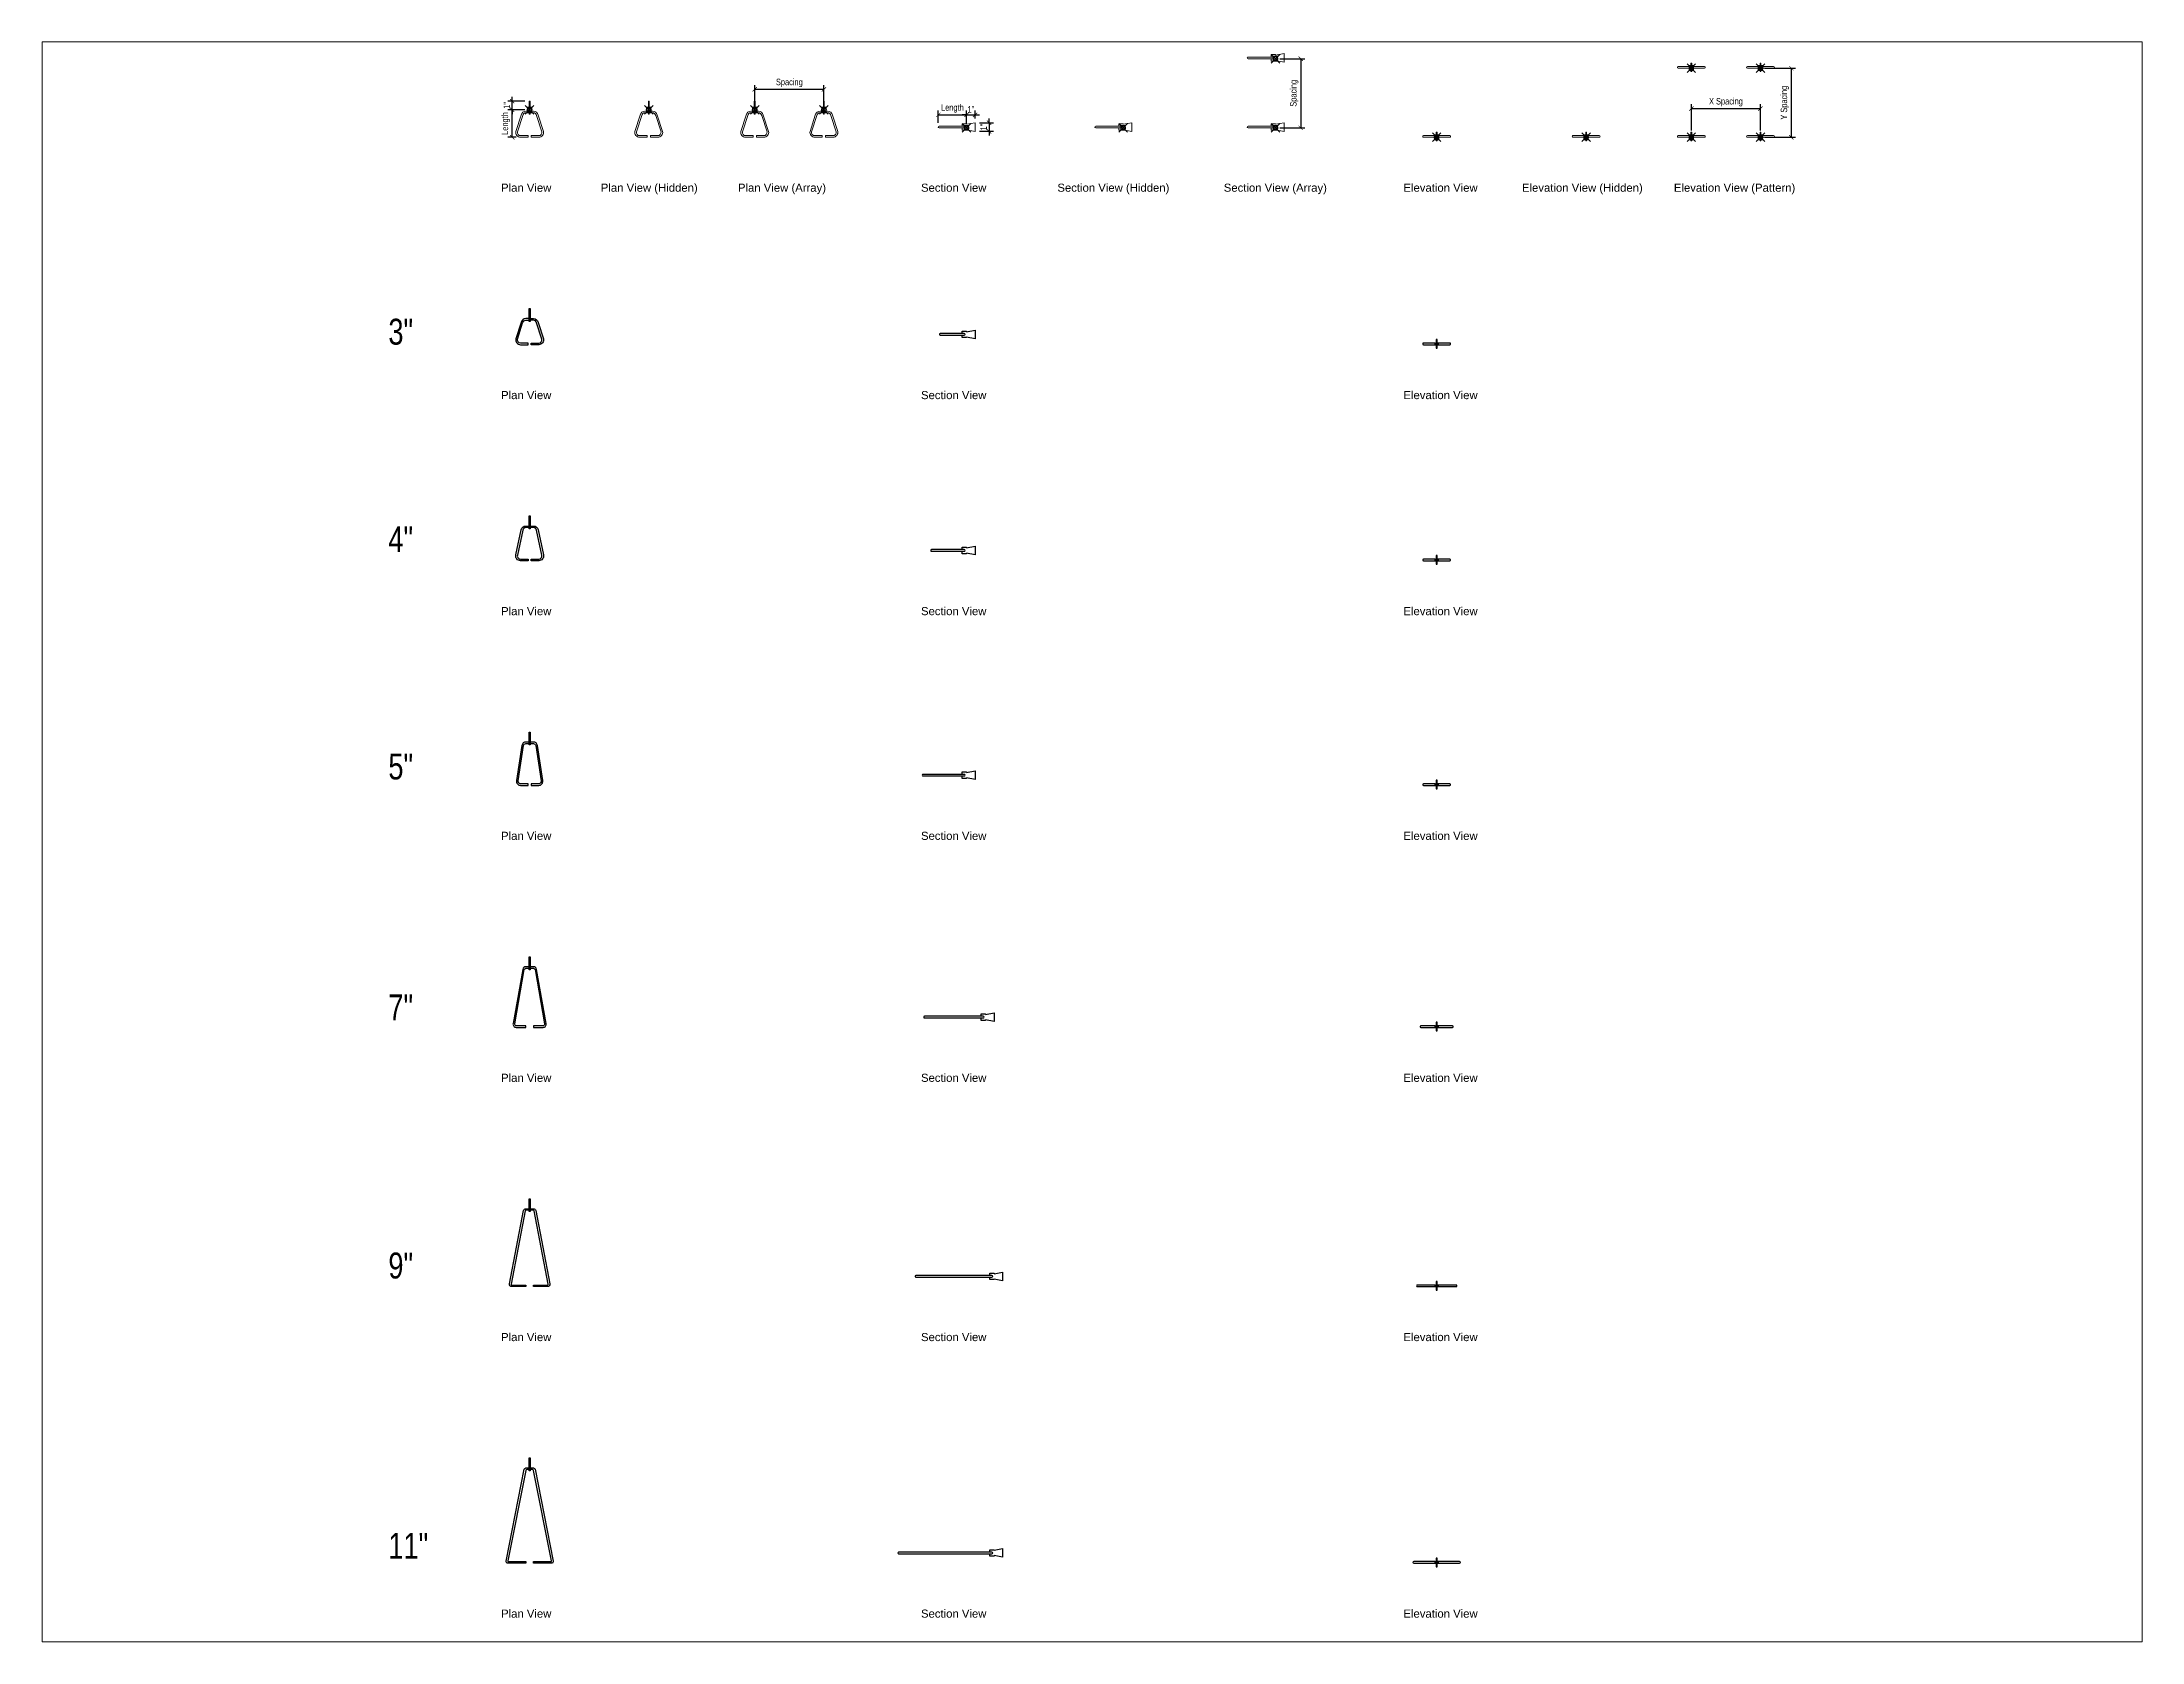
# Paper-space layout 'Layout1' of a CAD drawing. Header units: inches. Extents: x 1.05 to 9.45, y 0.8 to 7.2.
# The model-space entities are those that its viewports show. They can reach past a viewport. Long polylines and large blocks are cut down to what shows.
import ezdxf
from ezdxf.enums import TextEntityAlignment as Align

# ---------------------------------------------------------------- set-up
doc = ezdxf.new("R2010")
doc.units = ezdxf.units.IN
doc.header["$LTSCALE"] = 48
doc.header["$MEASUREMENT"] = 0
doc.header["$PDMODE"] = 99
doc.header["$PDSIZE"] = 0.5
doc.layers.add('DIMLINE', color=211, linetype='Continuous')
doc.layers.add('FINE', color=90, linetype='Continuous', lineweight=18)
doc.layers.add('TITTXT', color=213, linetype='Continuous', lineweight=50)
doc.styles.add('Arch-Dim', font='ARIAL.TTF', dxfattribs={"width": 0.75})
doc.styles.add('RomanS', font='romans.shx')
doc.dimstyles.new('Aec-Arch-I-96', dxfattribs={"dimscale": 96, "dimtxt": 0.09375, "dimasz": 0.0625, "dimexe": 0.0625, "dimexo": 0.0625, "dimgap": 0.03125, "dimtad": 1, "dimdec": 4, "dimzin": 3, "dimdsep": 46, "dimlunit": 4, "dimtxsty": 'Arch-Dim', "dimblk": 'ARCHTICK', "dimcen": 0.09375, "dimazin": 2, "dimtfac": 0.75, "dimtdec": 4, "dimtix": 1, "dimtmove": 2, "dimatfit": 2, "dimfxl": 1, "dimtolj": 1, "dimtzin": 0, "dimarcsym": 0})

psp = doc.layouts.get("Layout1")

msp = doc.modelspace()

# ---------------------------------------------------------------- texts
at = {"layer": 'DIMLINE', "style": 'Arch-Dim', "width": 0.75}
for s, p in [('3"', (-8.66536, -24)), ('4"', (-8.66536, -48)), ('5"', (-8.66536, -74.31001)), ('7"', (-8.66536, -102.18146)), ('9"', (-8.66536, -132.05291)), ('11"', (-8.66536, -164.48579))]:
    msp.add_text(s, height=3, dxfattribs=at).set_placement(p)

# ---------------------------------------------------------------- blocks, each defined once
blk = doc.blocks.new('Anno_Title_T2')
at = {"color": 0, "linetype": 'ByBlock', "lineweight": -2, "style": 'RomanS'}
blk.add_attdef('TITLE', (0, 0.5), '', height=1.25, dxfattribs=at)
blk.add_attdef('SCALE', text='', height=0.75, dxfattribs=at).set_placement((0, -0.5), align=Align.TOP_LEFT)
blk = doc.blocks.new('_ArchTick')
at = {"color": 0, "linetype": 'ByBlock', "const_width": 0.15}
blk.add_lwpolyline([(-0.5, -0.5), (0.5, 0.5)], dxfattribs=at)
blk = doc.blocks.new('*D21')
at = {"layer": 'DEFPOINTS', "color": 0}
for p in [(5.66, 3.18), (7.63, 3.18), (6.63, 0)]:
    blk.add_point(p, dxfattribs=at)
at = {"layer": 'DIMLINE', "color": 8, "lineweight": -2}
for p, q in [((7.13, 3.18), (5.16, 3.18)), ((5.66, 0), (5.66, 3.18)), ((6.13, 0), (5.16, 0))]:
    blk.add_line(p, q, dxfattribs=at)
at = {"layer": 'DIMLINE', "color": 8, "lineweight": -2, "xscale": 0.5, "yscale": 0.5, "zscale": 0.5}
for p, rotation in [((5.66, 3.18), 90), ((5.66, 0), 270)]:
    blk.add_blockref('_ArchTick', p, dxfattribs=dict(at, rotation=rotation))
at = {"layer": 'DIMLINE', "color": 0, "insert": (4.93, 1.59), "char_height": 0.75, "attachment_point": 5, "rotation": 90, "style": 'Arch-Dim'}
blk.add_mtext('\\A1;Length', dxfattribs=at)
blk = doc.blocks.new('_Open90')
at = {"color": 0, "linetype": 'ByBlock', "lineweight": -2}
for p, q in [((0, 0), (-1, 0)), ((-0.5, 0.5), (0, 0)), ((0, 0), (-0.5, -0.5))]:
    blk.add_line(p, q, dxfattribs=at)
blk = doc.blocks.new('*D22')
at = {"layer": 'DEFPOINTS', "color": 0}
for p in [(41.73, 5.55), (33.73, 3.18), (41.73, 3.18)]:
    blk.add_point(p, dxfattribs=at)
at = {"layer": 'DIMLINE', "color": 8, "lineweight": -2}
for p, q in [((33.73, 3.68), (33.73, 6.05)), ((33.73, 5.55), (41.73, 5.55)), ((41.73, 3.68), (41.73, 6.05))]:
    blk.add_line(p, q, dxfattribs=at)
at = {"layer": 'DIMLINE', "color": 8, "lineweight": -2, "xscale": 0.5, "yscale": 0.5, "zscale": 0.5, "rotation": 180}
blk.add_blockref('_ArchTick', (33.73, 5.55), dxfattribs=at)
at = {"layer": 'DIMLINE', "color": 8, "lineweight": -2, "xscale": 0.5, "yscale": 0.5, "zscale": 0.5}
blk.add_blockref('_ArchTick', (41.73, 5.55), dxfattribs=at)
at = {"layer": 'DIMLINE', "color": 0, "insert": (37.73, 6.29), "char_height": 0.75, "attachment_point": 5, "style": 'Arch-Dim'}
blk.add_mtext('\\A1;Spacing', dxfattribs=at)
blk = doc.blocks.new('*D23')
at = {"layer": 'DEFPOINTS', "color": 0}
for p in [(93.98, 9.09), (93.98, 1.09), (96.9, 1.09)]:
    blk.add_point(p, dxfattribs=at)
at = {"layer": 'DIMLINE', "color": 8, "lineweight": -2}
for p, q in [((94.48, 9.09), (97.4, 9.09)), ((96.9, 9.09), (96.9, 1.09)), ((94.48, 1.09), (97.4, 1.09))]:
    blk.add_line(p, q, dxfattribs=at)
at = {"layer": 'DIMLINE', "color": 8, "lineweight": -2, "xscale": 0.5, "yscale": 0.5, "zscale": 0.5}
for p, rotation in [((96.9, 9.09), 90), ((96.9, 1.09), 270)]:
    blk.add_blockref('_ArchTick', p, dxfattribs=dict(at, rotation=rotation))
at = {"layer": 'DIMLINE', "color": 0, "insert": (96.16, 5.09), "char_height": 0.75, "attachment_point": 5, "rotation": 90, "style": 'Arch-Dim'}
blk.add_mtext('\\A1;Spacing', dxfattribs=at)
blk = doc.blocks.new('*D24')
at = {"layer": 'DEFPOINTS', "color": 0}
for p in [(150.11, 3.32), (142.11, 0.28), (150.11, 0.28)]:
    blk.add_point(p, dxfattribs=at)
at = {"layer": 'DIMLINE', "color": 8, "lineweight": -2}
for p, q in [((142.11, 0.78), (142.11, 3.82)), ((142.11, 3.32), (150.11, 3.32)), ((150.11, 0.78), (150.11, 3.82))]:
    blk.add_line(p, q, dxfattribs=at)
at = {"layer": 'DIMLINE', "color": 8, "lineweight": -2, "xscale": 0.5, "yscale": 0.5, "zscale": 0.5, "rotation": 180}
blk.add_blockref('_ArchTick', (142.11, 3.32), dxfattribs=at)
at = {"layer": 'DIMLINE', "color": 8, "lineweight": -2, "xscale": 0.5, "yscale": 0.5, "zscale": 0.5}
blk.add_blockref('_ArchTick', (150.11, 3.32), dxfattribs=at)
at = {"layer": 'DIMLINE', "color": 0, "insert": (146.11, 4.06), "char_height": 0.75, "attachment_point": 5, "style": 'Arch-Dim'}
blk.add_mtext('\\A1;X Spacing', dxfattribs=at)
blk = doc.blocks.new('*D25')
at = {"layer": 'DEFPOINTS', "color": 0}
for p in [(150.11, 8), (150.11, 0), (153.67, 0)]:
    blk.add_point(p, dxfattribs=at)
at = {"layer": 'DIMLINE', "color": 8, "lineweight": -2}
for p, q in [((150.61, 8), (154.17, 8)), ((153.67, 8), (153.67, 0)), ((150.61, 0), (154.17, 0))]:
    blk.add_line(p, q, dxfattribs=at)
at = {"layer": 'DIMLINE', "color": 8, "lineweight": -2, "xscale": 0.5, "yscale": 0.5, "zscale": 0.5}
for p, rotation in [((153.67, 8), 90), ((153.67, 0), 270)]:
    blk.add_blockref('_ArchTick', p, dxfattribs=dict(at, rotation=rotation))
at = {"layer": 'DIMLINE', "color": 0, "insert": (152.93, 4), "char_height": 0.75, "attachment_point": 5, "rotation": 90, "style": 'Arch-Dim'}
blk.add_mtext('\\A1;Y Spacing', dxfattribs=at)
blk = doc.blocks.new('*D26')
at = {"layer": 'DEFPOINTS', "color": 0}
for p in [(5.66, 4.18), (7.63, 4.18), (7.63, 3.18)]:
    blk.add_point(p, dxfattribs=at)
at = {"layer": 'DIMLINE', "color": 8, "lineweight": -2}
for p, q in [((7.13, 4.18), (5.16, 4.18)), ((7.13, 3.18), (5.16, 3.18)), ((5.66, 4.18), (5.66, 4.68)), ((5.66, 3.18), (5.66, 4.18)), ((5.66, 3.18), (5.66, 2.68))]:
    blk.add_line(p, q, dxfattribs=at)
at = {"layer": 'DIMLINE', "color": 8, "lineweight": -2, "xscale": 0.5, "yscale": 0.5, "zscale": 0.5}
for p, rotation in [((5.66, 4.18), 270), ((5.66, 3.18), 90)]:
    blk.add_blockref('_ArchTick', p, dxfattribs=dict(at, rotation=rotation))
at = {"layer": 'DIMLINE', "color": 0, "insert": (5.04, 3.68), "char_height": 0.75, "attachment_point": 5, "rotation": 90, "style": 'Arch-Dim'}
blk.add_mtext('\\A1;1"', dxfattribs=at)
blk = doc.blocks.new('*D27')
at = {"layer": 'DEFPOINTS', "color": 0}
for p in [(58.23, 2.6), (54.97, 1.19), (58.23, 1.09)]:
    blk.add_point(p, dxfattribs=at)
at = {"layer": 'DIMLINE', "color": 8, "lineweight": -2}
for p, q in [((54.97, 1.69), (54.97, 3.1)), ((54.97, 2.6), (58.23, 2.6)), ((58.23, 1.59), (58.23, 3.1))]:
    blk.add_line(p, q, dxfattribs=at)
at = {"layer": 'DIMLINE', "color": 8, "lineweight": -2, "xscale": 0.5, "yscale": 0.5, "zscale": 0.5, "rotation": 180}
blk.add_blockref('_ArchTick', (54.97, 2.6), dxfattribs=at)
at = {"layer": 'DIMLINE', "color": 8, "lineweight": -2, "xscale": 0.5, "yscale": 0.5, "zscale": 0.5}
blk.add_blockref('_ArchTick', (58.23, 2.6), dxfattribs=at)
at = {"layer": 'DIMLINE', "color": 0, "insert": (56.6, 3.34), "char_height": 0.75, "attachment_point": 5, "style": 'Arch-Dim'}
blk.add_mtext('\\A1;Length', dxfattribs=at)
blk = doc.blocks.new('*D28')
at = {"layer": 'DEFPOINTS', "color": 0}
for p in [(59.23, 2.6), (58.23, 1.09), (59.23, 1.69)]:
    blk.add_point(p, dxfattribs=at)
at = {"layer": 'DIMLINE', "color": 8, "lineweight": -2}
for p, q in [((58.23, 2.6), (57.73, 2.6)), ((58.23, 1.59), (58.23, 3.1)), ((58.23, 2.6), (59.23, 2.6)), ((59.23, 2.19), (59.23, 3.1)), ((59.23, 2.6), (59.73, 2.6))]:
    blk.add_line(p, q, dxfattribs=at)
at = {"layer": 'DIMLINE', "color": 8, "lineweight": -2, "xscale": 0.5, "yscale": 0.5, "zscale": 0.5}
blk.add_blockref('_ArchTick', (58.23, 2.6), dxfattribs=at)
at = {"layer": 'DIMLINE', "color": 8, "lineweight": -2, "xscale": 0.5, "yscale": 0.5, "zscale": 0.5, "rotation": 180}
blk.add_blockref('_ArchTick', (59.23, 2.6), dxfattribs=at)
at = {"layer": 'DIMLINE', "color": 0, "insert": (58.73, 3.23), "char_height": 0.75, "attachment_point": 5, "style": 'Arch-Dim'}
blk.add_mtext('\\A1;1"', dxfattribs=at)
blk = doc.blocks.new('*D29')
at = {"layer": 'DEFPOINTS', "color": 0}
for p in [(59.23, 1.69), (59.23, 0.69), (60.84, 0.69)]:
    blk.add_point(p, dxfattribs=at)
at = {"layer": 'DIMLINE', "color": 8, "lineweight": -2}
for p, q in [((59.73, 1.69), (61.34, 1.69)), ((59.73, 0.69), (61.34, 0.69)), ((60.84, 1.69), (60.84, 2.19)), ((60.84, 1.69), (60.84, 0.69)), ((60.84, 0.69), (60.84, 0.19))]:
    blk.add_line(p, q, dxfattribs=at)
at = {"layer": 'DIMLINE', "color": 8, "lineweight": -2, "xscale": 0.5, "yscale": 0.5, "zscale": 0.5}
for p, rotation in [((60.84, 1.69), 270), ((60.84, 0.69), 90)]:
    blk.add_blockref('_ArchTick', p, dxfattribs=dict(at, rotation=rotation))
at = {"layer": 'DIMLINE', "color": 0, "insert": (60.21, 1.19), "char_height": 0.75, "attachment_point": 5, "rotation": 90, "style": 'Arch-Dim'}
blk.add_mtext('\\A1;1"', dxfattribs=at)
blk = doc.blocks.new('AecDtl_3HorizontalDovetailTrianglePlan')
at = {"color": 0, "linetype": 'ByBlock', "lineweight": -2, "ltscale": 0.0625}
blk.add_lwpolyline([(-0.05, 0), (-0.05, 1), (0.05, 1), (0.05, 0), (0.05, -0.5), (-0.05, -0.5)], close=True, dxfattribs=at)
blk.add_lwpolyline([(-0.05, 0), (0.05, 0)], dxfattribs=at)
for points in [[(-0.05, -0.16), (-0.44, -0.16, 0.35579), (-0.99, -0.61), (-1.6, -2.5, 0.475155), (-1.05, -3.18), (-0.19, -3.18), (-0.19, -2.99), (-1.05, -2.99, -0.467625), (-1.42, -2.55), (-0.81, -0.65, -0.362746), (-0.44, -0.34), (-0.05, -0.34)], [(0.05, -0.16), (0.44, -0.16, -0.35579), (0.99, -0.61), (1.6, -2.5, -0.475155), (1.05, -3.18), (0.19, -3.18), (0.19, -2.99), (1.05, -2.99, 0.467625), (1.42, -2.55), (0.81, -0.65, 0.362746), (0.44, -0.34), (0.05, -0.34)]]:
    blk.add_lwpolyline(points, format="xyb", dxfattribs=at)
blk = doc.blocks.new('AecDtl_3HorizontalDovetailTriangleSection')
at = {"color": 0, "linetype": 'ByBlock', "lineweight": -2, "ltscale": 0.0625}
blk.add_lwpolyline([(-0.25, 0.19), (-3.04, 0.19, 1), (-3.04, 0), (-0.25, 0, 1)], format="xyb", close=True, dxfattribs=at)
blk.add_lwpolyline([(-0.5, 0.19), (-0.5, 0.47), (0, 0.47), (0, 0.41), (1, 0.59), (1, -0.41), (0, -0.22), (0, -0.28), (-0.5, -0.28), (-0.5, 0)], dxfattribs=at)
blk = doc.blocks.new('AecDtl_3HorizontalDovetailTriangleElevation')
at = {"color": 0, "linetype": 'ByBlock', "lineweight": -2, "ltscale": 0.0625}
for points in [[(-0.19, 0.19), (-1.52, 0.19, 1), (-1.52, 0), (-0.19, 0)], [(0.19, 0), (1.52, 0, 1), (1.52, 0.19), (0.19, 0.19)]]:
    blk.add_lwpolyline(points, format="xyb", close=True, dxfattribs=at)
for points in [[(-0.19, 0.19), (-0.05, 0.19)], [(-0.19, 0), (-0.05, 0)], [(0.05, 0.47), (-0.05, 0.47)], [(0.19, 0.19), (0.05, 0.19)], [(0.05, 0), (0.19, 0)], [(-0.05, -0.28), (0.05, -0.28)]]:
    blk.add_lwpolyline(points, dxfattribs=at)
blk.add_lwpolyline([(0.05, 0.59), (-0.05, 0.59), (-0.05, -0.41), (0.05, -0.41)], close=True, dxfattribs=at)
blk = doc.blocks.new('AecDtl_4HorizontalDovetailTriangleSection')
at = {"color": 0, "linetype": 'ByBlock', "lineweight": -2, "ltscale": 0.0625}
blk.add_lwpolyline([(-0.25, 0.19), (-4.04, 0.19, 1), (-4.04, 0), (-0.25, 0, 1)], format="xyb", close=True, dxfattribs=at)
blk.add_lwpolyline([(-0.5, 0.19), (-0.5, 0.47), (0, 0.47), (0, 0.41), (1, 0.59), (1, -0.41), (0, -0.22), (0, -0.28), (-0.5, -0.28), (-0.5, 0)], dxfattribs=at)
blk = doc.blocks.new('AecDtl_4HorizontalDovetailTriangleElevation')
at = {"color": 0, "linetype": 'ByBlock', "lineweight": -2, "ltscale": 0.0625}
for points in [[(-0.19, 0.19), (-1.52, 0.19, 1), (-1.52, 0), (-0.19, 0)], [(0.19, 0), (1.52, 0, 1), (1.52, 0.19), (0.19, 0.19)]]:
    blk.add_lwpolyline(points, format="xyb", close=True, dxfattribs=at)
for points in [[(-0.19, 0.19), (-0.05, 0.19)], [(-0.19, 0), (-0.05, 0)], [(0.05, 0.47), (-0.05, 0.47)], [(0.19, 0.19), (0.05, 0.19)], [(0.05, 0), (0.19, 0)], [(-0.05, -0.28), (0.05, -0.28)]]:
    blk.add_lwpolyline(points, dxfattribs=at)
blk.add_lwpolyline([(0.05, 0.59), (-0.05, 0.59), (-0.05, -0.41), (0.05, -0.41)], close=True, dxfattribs=at)
blk = doc.blocks.new('AecDtl_4HorizontalDovetailTrianglePlan')
at = {"color": 0, "linetype": 'ByBlock', "lineweight": -2, "ltscale": 0.0625}
blk.add_lwpolyline([(-0.05, 0), (-0.05, 1), (0.05, 1), (0.05, 0), (0.05, -0.5), (-0.05, -0.5)], close=True, dxfattribs=at)
blk.add_lwpolyline([(-0.05, 0), (0.05, 0)], dxfattribs=at)
for points in [[(-0.05, -0.34), (-0.44, -0.34, 0.359268), (-0.8, -0.65), (-1.42, -3.55, 0.471381), (-1.05, -3.99), (-0.19, -3.99), (-0.19, -4.18), (-1.05, -4.18, -0.472374), (-1.6, -3.51), (-0.99, -0.61, -0.35835), (-0.44, -0.16), (-0.05, -0.16)], [(0.05, -0.16), (0.44, -0.16, -0.35835), (0.99, -0.61), (1.6, -3.51, -0.472374), (1.05, -4.18), (0.19, -4.18), (0.19, -3.99), (1.05, -3.99, 0.471381), (1.42, -3.55), (0.8, -0.65, 0.359268), (0.44, -0.34), (0.05, -0.34)]]:
    blk.add_lwpolyline(points, format="xyb", dxfattribs=at)
blk = doc.blocks.new('AecDtl_5HorizontalDovetailTriangleSection')
at = {"color": 0, "linetype": 'ByBlock', "lineweight": -2, "ltscale": 0.0625}
blk.add_lwpolyline([(-0.25, 0.19), (-5.04, 0.19, 1), (-5.04, 0), (-0.25, 0, 1)], format="xyb", close=True, dxfattribs=at)
blk.add_lwpolyline([(-0.5, 0.19), (-0.5, 0.47), (0, 0.47), (0, 0.41), (1, 0.59), (1, -0.41), (0, -0.22), (0, -0.28), (-0.5, -0.28), (-0.5, 0)], dxfattribs=at)
blk = doc.blocks.new('AecDtl_5HorizontalDovetailTriangleElevation')
at = {"color": 0, "linetype": 'ByBlock', "lineweight": -2, "ltscale": 0.0625}
for points in [[(-0.19, 0.19), (-1.52, 0.19, 1), (-1.52, 0), (-0.19, 0)], [(0.19, 0), (1.52, 0, 1), (1.52, 0.19), (0.19, 0.19)]]:
    blk.add_lwpolyline(points, format="xyb", close=True, dxfattribs=at)
for points in [[(-0.19, 0.19), (-0.05, 0.19)], [(-0.19, 0), (-0.05, 0)], [(0.05, 0.47), (-0.05, 0.47)], [(0.19, 0.19), (0.05, 0.19)], [(0.05, 0), (0.19, 0)], [(-0.05, -0.28), (0.05, -0.28)]]:
    blk.add_lwpolyline(points, dxfattribs=at)
blk.add_lwpolyline([(0.05, 0.59), (-0.05, 0.59), (-0.05, -0.41), (0.05, -0.41)], close=True, dxfattribs=at)
blk = doc.blocks.new('AecDtl_5HorizontalDovetailTrianglePlan')
at = {"color": 0, "linetype": 'ByBlock', "lineweight": -2, "ltscale": 0.0625}
blk.add_lwpolyline([(-0.05, 0), (-0.05, 1), (0.05, 1), (0.05, 0), (0.05, -0.5), (-0.05, -0.5)], close=True, dxfattribs=at)
blk.add_lwpolyline([(-0.05, 0), (0.05, 0)], dxfattribs=at)
for points in [[(-0.05, -0.16), (-0.13, -0.16), (-0.44, -0.16, 0.360307), (-0.9, -0.54), (-1.51, -4.62, 0.470257), (-1.05, -5.18), (-0.19, -5.18), (-0.19, -4.99), (-1.05, -4.99, -0.473029), (-1.33, -4.66), (-0.71, -0.57, -0.357746), (-0.44, -0.34), (-0.13, -0.34), (-0.05, -0.34)], [(0.05, -0.34), (0.12, -0.34), (0.44, -0.34, -0.357746), (0.71, -0.57), (1.33, -4.66, -0.473029), (1.05, -4.99), (0.19, -4.99), (0.19, -5.18), (1.05, -5.18, 0.470257), (1.51, -4.62), (0.9, -0.54, 0.360307), (0.44, -0.16), (0.12, -0.16), (0.05, -0.16)]]:
    blk.add_lwpolyline(points, format="xyb", dxfattribs=at)
blk = doc.blocks.new('AecDtl_7HorizontalDovetailTriangleSection')
at = {"color": 0, "linetype": 'ByBlock', "lineweight": -2, "ltscale": 0.0625}
blk.add_lwpolyline([(-0.25, 0.19), (-7.04, 0.19, 1), (-7.04, 0), (-0.25, 0, 1)], format="xyb", close=True, dxfattribs=at)
blk.add_lwpolyline([(-0.5, 0.19), (-0.5, 0.47), (0, 0.47), (0, 0.41), (1, 0.59), (1, -0.41), (0, -0.22), (0, -0.28), (-0.5, -0.28), (-0.5, 0)], dxfattribs=at)
blk = doc.blocks.new('AecDtl_7HorizontalDovetailTriangleElevation')
at = {"color": 0, "linetype": 'ByBlock', "lineweight": -2, "ltscale": 0.0625}
for points in [[(-0.19, 0.19), (-1.83, 0.19, 1), (-1.83, 0), (-0.19, 0)], [(0.19, 0), (1.83, 0, 1), (1.83, 0.19), (0.19, 0.19)]]:
    blk.add_lwpolyline(points, format="xyb", close=True, dxfattribs=at)
for points in [[(-0.19, 0.19), (-0.05, 0.19)], [(-0.19, 0), (-0.05, 0)], [(0.05, 0.47), (-0.05, 0.47)], [(0.19, 0.19), (0.05, 0.19)], [(0.05, 0), (0.19, 0)], [(-0.05, -0.28), (0.05, -0.28)]]:
    blk.add_lwpolyline(points, dxfattribs=at)
blk.add_lwpolyline([(0.05, 0.59), (-0.05, 0.59), (-0.05, -0.41), (0.05, -0.41)], close=True, dxfattribs=at)
blk = doc.blocks.new('AecDtl_7HorizontalDovetailTrianglePlan')
at = {"color": 0, "linetype": 'ByBlock', "lineweight": -2, "ltscale": 0.0625}
blk.add_lwpolyline([(-0.05, 0), (-0.05, 1), (0.05, 1), (0.05, 0), (0.05, -0.5), (-0.05, -0.5)], close=True, dxfattribs=at)
blk.add_lwpolyline([(-0.05, 0), (0.05, 0)], dxfattribs=at)
for points in [[(-0.05, -0.16), (-0.44, -0.16, 0.359021), (-0.8, -0.46), (-1.92, -6.73, 0.471648), (-1.55, -7.18), (-0.44, -7.18), (-0.44, -6.99), (-1.55, -6.99, -0.473705), (-1.73, -6.77), (-0.62, -0.49, -0.357124), (-0.44, -0.34), (-0.05, -0.34)], [(0.05, -0.34), (0.44, -0.34, -0.357124), (0.62, -0.49), (1.73, -6.77, -0.473705), (1.55, -6.99), (0.44, -6.99), (0.44, -7.18), (1.55, -7.18, 0.471648), (1.92, -6.73), (0.8, -0.46, 0.359021), (0.44, -0.16), (0.05, -0.16)]]:
    blk.add_lwpolyline(points, format="xyb", dxfattribs=at)
blk = doc.blocks.new('AecDtl_9HorizontalDovetailTriangleSection')
at = {"color": 0, "linetype": 'ByBlock', "lineweight": -2, "ltscale": 0.0625}
blk.add_lwpolyline([(-0.25, 0.19), (-9.04, 0.19, 1), (-9.04, 0), (-0.25, 0, 1)], format="xyb", close=True, dxfattribs=at)
blk.add_lwpolyline([(-0.5, 0.19), (-0.5, 0.47), (0, 0.47), (0, 0.41), (1, 0.59), (1, -0.41), (0, -0.22), (0, -0.28), (-0.5, -0.28), (-0.5, 0)], dxfattribs=at)
blk = doc.blocks.new('AecDtl_11HorizontalDovetailTrianglePlan')
at = {"color": 0, "linetype": 'ByBlock', "lineweight": -2, "ltscale": 0.0625}
blk.add_lwpolyline([(-0.05, 0), (-0.05, 1), (0.05, 1), (0.05, 0), (0.05, -0.5), (-0.05, -0.5)], close=True, dxfattribs=at)
blk.add_lwpolyline([(-0.05, 0), (0.05, 0)], dxfattribs=at)
for points in [[(-0.05, -0.34), (-0.13, -0.34), (-0.34, -0.34, 0.353835), (-0.46, -0.44), (-2.53, -10.92, 0.477285), (-2.47, -10.99), (-0.44, -10.99), (-0.44, -11.18), (-2.55, -11.18, -0.474497), (-2.73, -10.95), (-0.62, -0.31, -0.356395), (-0.44, -0.16), (-0.13, -0.16), (-0.05, -0.16)], [(0.05, -0.16), (0.12, -0.16), (0.44, -0.16, -0.356395), (0.62, -0.31), (2.73, -10.95, -0.474497), (2.55, -11.18), (0.44, -11.18), (0.44, -10.99), (2.47, -10.99, 0.477285), (2.53, -10.92), (0.46, -0.44, 0.353835), (0.34, -0.34), (0.12, -0.34), (0.05, -0.34)]]:
    blk.add_lwpolyline(points, format="xyb", dxfattribs=at)
blk = doc.blocks.new('AecDtl_9HorizontalDovetailTriangleElevation')
at = {"color": 0, "linetype": 'ByBlock', "lineweight": -2, "ltscale": 0.0625}
for points in [[(112.45, -132.81), (110.39, -132.81, 1), (110.39, -133), (112.45, -133)], [(112.82, -133), (114.89, -133, 1), (114.89, -132.81), (112.82, -132.81)]]:
    blk.add_lwpolyline(points, format="xyb", close=True, dxfattribs=at)
for points in [[(112.45, -132.81), (112.59, -132.81)], [(112.45, -133), (112.59, -133)], [(112.68, -132.53), (112.59, -132.53)], [(112.59, -133.28), (112.68, -133.28)], [(112.82, -132.81), (112.68, -132.81)], [(112.68, -133), (112.82, -133)]]:
    blk.add_lwpolyline(points, dxfattribs=at)
blk.add_lwpolyline([(112.68, -132.41), (112.59, -132.41), (112.59, -133.41), (112.68, -133.41)], close=True, dxfattribs=at)
blk = doc.blocks.new('AecDtl_9HorizontalDovetailTrianglePlan')
at = {"color": 0, "linetype": 'ByBlock', "lineweight": -2, "ltscale": 0.0625}
blk.add_lwpolyline([(-0.05, 0), (-0.05, 1), (0.05, 1), (0.05, 0), (0.05, -0.5), (-0.05, -0.5)], close=True, dxfattribs=at)
blk.add_lwpolyline([(-0.05, 0), (0.05, 0)], dxfattribs=at)
for points in [[(-0.05, -0.34), (-0.13, -0.34), (-0.44, -0.34, 0.357456), (-0.53, -0.42), (-2.14, -8.88, 0.473344), (-2.05, -8.99), (-0.44, -8.99), (-0.44, -9.18), (-2.05, -9.18, -0.473865), (-2.33, -8.84), (-0.71, -0.38, -0.356976), (-0.44, -0.16), (-0.13, -0.16), (-0.05, -0.16)], [(0.05, -0.16), (0.12, -0.16), (0.44, -0.16, -0.356976), (0.71, -0.38), (2.33, -8.84, -0.473865), (2.05, -9.18), (0.44, -9.18), (0.44, -8.99), (2.05, -8.99, 0.473344), (2.14, -8.88), (0.53, -0.42, 0.357456), (0.44, -0.34), (0.12, -0.34), (0.05, -0.34)]]:
    blk.add_lwpolyline(points, format="xyb", dxfattribs=at)
blk = doc.blocks.new('AecDtl_11HorizontalDovetailTriangleSection')
at = {"color": 0, "linetype": 'ByBlock', "lineweight": -2, "ltscale": 0.0625}
blk.add_lwpolyline([(-0.25, 0.19), (-11.04, 0.19, 1), (-11.04, 0), (-0.25, 0, 1)], format="xyb", close=True, dxfattribs=at)
blk.add_lwpolyline([(-0.5, 0.19), (-0.5, 0.47), (0, 0.47), (0, 0.41), (1, 0.59), (1, -0.41), (0, -0.22), (0, -0.28), (-0.5, -0.28), (-0.5, 0)], dxfattribs=at)
blk = doc.blocks.new('AecDtl_11HorizontalDovetailTriangleElevation')
at = {"color": 0, "linetype": 'ByBlock', "lineweight": -2, "ltscale": 0.0625}
for points in [[(-0.1875, 0.1875), (-2.65625, 0.1875, 1), (-2.65625, 0), (-0.1875, 0)], [(0.1875, 0), (2.65625, 0, 1), (2.65625, 0.1875), (0.1875, 0.1875)]]:
    blk.add_lwpolyline(points, format="xyb", close=True, dxfattribs=at)
for points in [[(-0.1875, 0.1875), (-0.046875, 0.1875)], [(-0.1875, 0), (-0.046875, 0)], [(0.046875, 0.46875), (-0.046875, 0.46875)], [(0.1875, 0.1875), (0.046875, 0.1875)], [(0.046875, 0), (0.1875, 0)], [(-0.046875, -0.28125), (0.046875, -0.28125)]]:
    blk.add_lwpolyline(points, dxfattribs=at)
blk.add_lwpolyline([(0.046875, 0.59375), (-0.046875, 0.59375), (-0.046875, -0.40625), (0.046875, -0.40625)], close=True, dxfattribs=at)

# ---------------------------------------------------------------- dimensions: what is measured, and where the dimension line sits
at = {"layer": 'DIMLINE'}
for base, p1, p2, text, picture, middle in [((96.89809, 1.09375), (93.98021, 9.09375), (93.98021, 1.09375), 'Spacing', '*D23', (96.15645, 5.09375)), ((153.67234, 0), (150.10518, 8), (150.10518, 0), 'Y Spacing', '*D25', (152.93069, 4)), ((5.66183, 3.17969), (6.62974, 0), (7.63398, 3.17969), 'Length', '*D21', (4.92658, 1.58984))]:
    dim = msp.add_linear_dim(base=base, p1=p1, p2=p2, angle=90, text=text, dimstyle='Aec-Arch-I-96', override={"dimscale": 8, "dimclrd": 8, "dimclre": 8, "dimldrblk": 'Open90'}, dxfattribs=at)
    dim.commit()
    dim.dimension.update_dxf_attribs({"geometry": picture, "text_midpoint": middle})
for base, p1, p2, text, picture, middle in [((41.72664, 5.54678), (33.72664, 3.17969), (41.72664, 3.17969), 'Spacing', '*D22', (37.72664, 6.28843)), ((150.10518, 3.31566), (142.10518, 0.28125), (150.10518, 0.28125), 'X Spacing', '*D24', (146.10518, 4.0573)), ((58.22845, 2.60323), (54.97064, 1.1875), (58.22845, 1.09375), 'Length', '*D27', (56.59955, 3.33848))]:
    dim = msp.add_linear_dim(base=base, p1=p1, p2=p2, text=text, dimstyle='Aec-Arch-I-96', override={"dimscale": 8, "dimclrd": 8, "dimclre": 8, "dimldrblk": 'Open90'}, dxfattribs=at)
    dim.commit()
    dim.dimension.update_dxf_attribs({"geometry": picture, "text_midpoint": middle})
for base, p1, p2, picture, middle in [((5.66183, 4.17969), (7.63398, 3.17969), (7.63398, 4.17969), '*D26', (5.0353, 3.67969)), ((60.83605, 0.6875), (59.22845, 1.6875), (59.22845, 0.6875), '*D29', (60.20952, 1.1875))]:
    dim = msp.add_linear_dim(base=base, p1=p1, p2=p2, angle=90, dimstyle='Aec-Arch-I-96', override={"dimscale": 8, "dimclrd": 8, "dimclre": 8, "dimldrblk": 'Open90'}, dxfattribs=at)
    dim.commit()
    dim.dimension.update_dxf_attribs({"geometry": picture, "text_midpoint": middle})
dim = msp.add_linear_dim(base=(59.22845, 2.60323), p1=(58.22845, 1.09375), p2=(59.22845, 1.6875), dimstyle='Aec-Arch-I-96', override={"dimscale": 8, "dimclrd": 8, "dimclre": 8, "dimldrblk": 'Open90'}, dxfattribs=at)
dim.commit()
dim.dimension.update_dxf_attribs({"geometry": '*D28', "text_midpoint": (58.72845, 3.22977)})

# ---------------------------------------------------------------- linework, layer by layer
at = {"layer": 'DIMLINE'}
for p in [(93.98021, 9.09375), (142.10518, 8), (150.10518, 8), (7.68086, 3.17969), (21.46256, 3.17969), (33.72664, 3.17969), (41.72664, 3.17969), (58.22845, 1.09375), (76.35066, 1.09375), (93.98021, 1.09375), (112.63535, 0), (129.92841, 0), (142.10518, 0), (150.10518, 0)]:
    msp.add_point(p, dxfattribs=at)
at = {"layer": 'FINE'}
for points in [[(93.73021, 9.28125), (90.81614, 9.28125, 1), (90.81614, 9.09375), (93.73021, 9.09375, 1)], [(57.97845, 1.28125), (55.06439, 1.28125, 1), (55.06439, 1.09375), (57.97845, 1.09375, 1)], [(93.73021, 1.28125), (90.81614, 1.28125, 1), (90.81614, 1.09375), (93.73021, 1.09375, 1)], [(112.44785, 0.1875), (111.11547, 0.1875, 1), (111.11547, 0), (112.44785, 0)], [(112.82285, 0), (114.15522, 0, 1), (114.15522, 0.1875), (112.82285, 0.1875)]]:
    msp.add_lwpolyline(points, format="xyb", close=True, dxfattribs=at)
for points in [[(93.48021, 9.28125), (93.48021, 9.5625), (93.98021, 9.5625), (93.98021, 9.5), (94.98021, 9.6875), (94.98021, 8.6875), (93.98021, 8.875), (93.98021, 8.8125), (93.48021, 8.8125), (93.48021, 9.09375)], [(7.63398, 3.17969), (7.72773, 3.17969)], [(57.72845, 1.28125), (57.72845, 1.5625), (58.22845, 1.5625), (58.22845, 1.5), (59.22845, 1.6875), (59.22845, 0.6875), (58.22845, 0.875), (58.22845, 0.8125), (57.72845, 0.8125), (57.72845, 1.09375)], [(93.48021, 1.28125), (93.48021, 1.5625), (93.98021, 1.5625), (93.98021, 1.5), (94.98021, 1.6875), (94.98021, 0.6875), (93.98021, 0.875), (93.98021, 0.8125), (93.48021, 0.8125), (93.48021, 1.09375)], [(112.44785, 0.1875), (112.58847, 0.1875)], [(112.44785, 0), (112.58847, 0)], [(112.68222, 0.46875), (112.58847, 0.46875)], [(112.82285, 0.1875), (112.68222, 0.1875)], [(112.68222, 0), (112.82285, 0)], [(112.58847, -0.28125), (112.68222, -0.28125)]]:
    msp.add_lwpolyline(points, dxfattribs=at)
at = {"layer": 'FINE', "ltscale": 0.0625}
for points in [[(141.91768, 8.1875), (140.58531, 8.1875, 1), (140.58531, 8), (141.91768, 8)], [(142.29268, 8), (143.62505, 8, 1), (143.62505, 8.1875), (142.29268, 8.1875)], [(149.91768, 8.1875), (148.58531, 8.1875, 1), (148.58531, 8), (149.91768, 8)], [(150.29268, 8), (151.62505, 8, 1), (151.62505, 8.1875), (150.29268, 8.1875)], [(76.10066, 1.28125), (73.1866, 1.28125, 1), (73.1866, 1.09375), (76.10066, 1.09375, 1)], [(129.74091, 0.1875), (128.40853, 0.1875, 1), (128.40853, 0), (129.74091, 0)], [(130.11591, 0), (131.44828, 0, 1), (131.44828, 0.1875), (130.11591, 0.1875)], [(141.91768, 0.1875), (140.58531, 0.1875, 1), (140.58531, 0), (141.91768, 0)], [(142.29268, 0), (143.62505, 0, 1), (143.62505, 0.1875), (142.29268, 0.1875)], [(149.91768, 0.1875), (148.58531, 0.1875, 1), (148.58531, 0), (149.91768, 0)], [(150.29268, 0), (151.62505, 0, 1), (151.62505, 0.1875), (150.29268, 0.1875)]]:
    msp.add_lwpolyline(points, format="xyb", close=True, dxfattribs=at)
for points in [[(141.91768, 8.1875), (142.05831, 8.1875)], [(141.91768, 8), (142.05831, 8)], [(142.15206, 8.46875), (142.05831, 8.46875)], [(142.05831, 7.71875), (142.15206, 7.71875)], [(142.29268, 8.1875), (142.15206, 8.1875)], [(142.15206, 8), (142.29268, 8)], [(149.91768, 8.1875), (150.05831, 8.1875)], [(149.91768, 8), (150.05831, 8)], [(150.15206, 8.46875), (150.05831, 8.46875)], [(150.05831, 7.71875), (150.15206, 7.71875)], [(150.29268, 8.1875), (150.15206, 8.1875)], [(150.15206, 8), (150.29268, 8)], [(21.41569, 3.17969), (21.50944, 3.17969)], [(33.67976, 3.17969), (33.77351, 3.17969)], [(41.67976, 3.17969), (41.77351, 3.17969)], [(75.85066, 1.28125), (75.85066, 1.5625), (76.35066, 1.5625), (76.35066, 1.5), (77.35066, 1.6875), (77.35066, 0.6875), (76.35066, 0.875), (76.35066, 0.8125), (75.85066, 0.8125), (75.85066, 1.09375)], [(129.74091, 0.1875), (129.88153, 0.1875)], [(129.74091, 0), (129.88153, 0)], [(129.97528, 0.46875), (129.88153, 0.46875)], [(130.11591, 0.1875), (129.97528, 0.1875)], [(129.97528, 0), (130.11591, 0)], [(141.91768, 0.1875), (142.05831, 0.1875)], [(141.91768, 0), (142.05831, 0)], [(142.15206, 0.46875), (142.05831, 0.46875)], [(142.29268, 0.1875), (142.15206, 0.1875)], [(142.15206, 0), (142.29268, 0)], [(149.91768, 0.1875), (150.05831, 0.1875)], [(149.91768, 0), (150.05831, 0)], [(150.15206, 0.46875), (150.05831, 0.46875)], [(150.29268, 0.1875), (150.15206, 0.1875)], [(150.15206, 0), (150.29268, 0)], [(129.88153, -0.28125), (129.97528, -0.28125)], [(142.05831, -0.28125), (142.15206, -0.28125)], [(150.05831, -0.28125), (150.15206, -0.28125)]]:
    msp.add_lwpolyline(points, dxfattribs=at)
for points in [[(142.15206, 8.59375), (142.05831, 8.59375), (142.05831, 7.59375), (142.15206, 7.59375)], [(150.15206, 8.59375), (150.05831, 8.59375), (150.05831, 7.59375), (150.15206, 7.59375)], [(21.41569, 3.17969), (21.41569, 4.17969), (21.50944, 4.17969), (21.50944, 3.17969), (21.50944, 2.67969), (21.41569, 2.67969)], [(33.67976, 3.17969), (33.67976, 4.17969), (33.77351, 4.17969), (33.77351, 3.17969), (33.77351, 2.67969), (33.67976, 2.67969)], [(41.67976, 3.17969), (41.67976, 4.17969), (41.77351, 4.17969), (41.77351, 3.17969), (41.77351, 2.67969), (41.67976, 2.67969)], [(129.97528, 0.59375), (129.88153, 0.59375), (129.88153, -0.40625), (129.97528, -0.40625)], [(142.15206, 0.59375), (142.05831, 0.59375), (142.05831, -0.40625), (142.15206, -0.40625)], [(150.15206, 0.59375), (150.05831, 0.59375), (150.05831, -0.40625), (150.15206, -0.40625)]]:
    msp.add_lwpolyline(points, close=True, dxfattribs=at)
at = {"layer": 'FINE'}
for points in [[(7.63398, 3.02344), (7.24414, 3.02344, 0.35579007), (6.69325, 2.57462), (6.07884, 0.67618, 0.47515463), (6.62974, 0), (7.49336, 0), (7.49336, 0.1875), (6.62974, 0.1875, -0.467625001), (6.26072, 0.62922), (6.87512, 2.52765, -0.362745932), (7.24414, 2.83594), (7.63398, 2.83594)], [(7.72773, 3.02344), (8.11758, 3.02344, -0.35579007), (8.66847, 2.57462), (9.28288, 0.67618, -0.47515463), (8.73198, 0), (7.86836, 0), (7.86836, 0.1875), (8.73198, 0.1875, 0.467625001), (9.101, 0.62922), (8.48659, 2.52765, 0.362745932), (8.11758, 2.83594), (7.72773, 2.83594)]]:
    msp.add_lwpolyline(points, format="xyb", dxfattribs=at)
for points in [[(7.63398, 3.17969), (7.63398, 4.17969), (7.72773, 4.17969), (7.72773, 3.17969), (7.72773, 2.67969), (7.63398, 2.67969)], [(112.68222, 0.59375), (112.58847, 0.59375), (112.58847, -0.40625), (112.68222, -0.40625)]]:
    msp.add_lwpolyline(points, close=True, dxfattribs=at)
at = {"layer": 'FINE', "ltscale": 0.0625}
for points in [[(21.41569, 3.02344), (21.02585, 3.02344, 0.35579007), (20.47495, 2.57462), (19.86055, 0.67618, 0.47515463), (20.41144, 0), (21.27506, 0), (21.27506, 0.1875), (20.41144, 0.1875, -0.467625001), (20.04242, 0.62922), (20.65683, 2.52765, -0.362745932), (21.02585, 2.83594), (21.41569, 2.83594)], [(21.50944, 3.02344), (21.89928, 3.02344, -0.35579007), (22.45017, 2.57462), (23.06458, 0.67618, -0.47515463), (22.51369, 0), (21.65006, 0), (21.65006, 0.1875), (22.51369, 0.1875, 0.467625001), (22.8827, 0.62922), (22.2683, 2.52765, 0.362745932), (21.89928, 2.83594), (21.50944, 2.83594)], [(33.67976, 3.02344), (33.28992, 3.02344, 0.35579007), (32.73903, 2.57462), (32.12462, 0.67618, 0.47515463), (32.67551, 0), (33.53914, 0), (33.53914, 0.1875), (32.67551, 0.1875, -0.467625001), (32.30649, 0.62922), (32.9209, 2.52765, -0.362745932), (33.28992, 2.83594), (33.67976, 2.83594)], [(33.77351, 3.02344), (34.16335, 3.02344, -0.35579007), (34.71425, 2.57462), (35.32865, 0.67618, -0.47515463), (34.77776, 0), (33.91414, 0), (33.91414, 0.1875), (34.77776, 0.1875, 0.467625001), (35.14678, 0.62922), (34.53237, 2.52765, 0.362745932), (34.16335, 2.83594), (33.77351, 2.83594)], [(41.67976, 3.02344), (41.28992, 3.02344, 0.35579007), (40.73903, 2.57462), (40.12462, 0.67618, 0.47515463), (40.67551, 0), (41.53914, 0), (41.53914, 0.1875), (40.67551, 0.1875, -0.467625001), (40.30649, 0.62922), (40.9209, 2.52765, -0.362745932), (41.28992, 2.83594), (41.67976, 2.83594)], [(41.77351, 3.02344), (42.16335, 3.02344, -0.35579007), (42.71425, 2.57462), (43.32865, 0.67618, -0.47515463), (42.77776, 0), (41.91414, 0), (41.91414, 0.1875), (42.77776, 0.1875, 0.467625001), (43.14678, 0.62922), (42.53237, 2.52765, 0.362745932), (42.16335, 2.83594), (41.77351, 2.83594)]]:
    msp.add_lwpolyline(points, format="xyb", dxfattribs=at)

# ---------------------------------------------------------------- block references
for name, p in [('AecDtl_3HorizontalDovetailTrianglePlan', (7.68086, -20.82031)), ('AecDtl_3HorizontalDovetailTriangleSection', (58.22845, -22.90625)), ('AecDtl_3HorizontalDovetailTriangleElevation', (112.63535, -24)), ('AecDtl_4HorizontalDovetailTrianglePlan', (7.68086, -44.82031)), ('AecDtl_4HorizontalDovetailTriangleSection', (58.22845, -47.90625)), ('AecDtl_4HorizontalDovetailTriangleElevation', (112.63535, -49)), ('AecDtl_5HorizontalDovetailTrianglePlan', (7.68086, -69.82031)), ('AecDtl_5HorizontalDovetailTriangleSection', (58.22845, -73.90625)), ('AecDtl_5HorizontalDovetailTriangleElevation', (112.63535, -75)), ('AecDtl_7HorizontalDovetailTrianglePlan', (7.68086, -95.82031)), ('AecDtl_7HorizontalDovetailTriangleSection', (60.41466, -101.90625)), ('AecDtl_7HorizontalDovetailTriangleElevation', (112.63535, -103)), ('AecDtl_9HorizontalDovetailTrianglePlan', (7.68086, -123.82031)), ('AecDtl_9HorizontalDovetailTriangleSection', (61.41466, -131.90625)), ('AecDtl_9HorizontalDovetailTriangleElevation', (0, 0)), ('AecDtl_11HorizontalDovetailTrianglePlan', (7.68086, -153.82031)), ('AecDtl_11HorizontalDovetailTriangleSection', (61.41466, -163.90625)), ('AecDtl_11HorizontalDovetailTriangleElevation', (112.63535, -165))]:
    msp.add_blockref(name, p)
at = {"layer": 'TITTXT'}
ref = msp.add_blockref('Anno_Title_T2', (4.37366, -6.67535), dxfattribs=dict(at, xscale=0.75, yscale=0.75, zscale=0.75))
ref.add_attrib('TITLE', 'Plan View', (4.37366, -6.30035), dxfattribs={"layer": '0', "color": 0, "linetype": 'ByBlock', "lineweight": -2, "height": 0.9375, "style": 'Arch-Dim'})
ref = msp.add_blockref('Anno_Title_T2', (15.91668, -6.67535), dxfattribs=dict(at, xscale=0.75, yscale=0.75, zscale=0.75))
ref.add_attrib('TITLE', 'Plan View (Hidden)', (15.91668, -6.30035), dxfattribs={"layer": '0', "color": 0, "linetype": 'ByBlock', "lineweight": -2, "height": 0.9375, "style": 'Arch-Dim'})
ref = msp.add_blockref('Anno_Title_T2', (31.78727, -6.67535), dxfattribs=dict(at, xscale=0.75, yscale=0.75, zscale=0.75))
ref.add_attrib('TITLE', 'Plan View (Array)', (31.78727, -6.30035), dxfattribs={"layer": '0', "color": 0, "linetype": 'ByBlock', "lineweight": -2, "height": 0.9375, "style": 'Arch-Dim'})
ref = msp.add_blockref('Anno_Title_T2', (52.96585, -6.67535), dxfattribs=dict(at, xscale=0.75, yscale=0.75, zscale=0.75))
ref.add_attrib('TITLE', 'Section View', (52.96585, -6.30035), dxfattribs={"layer": '0', "color": 0, "linetype": 'ByBlock', "lineweight": -2, "height": 0.9375, "style": 'Arch-Dim'})
ref = msp.add_blockref('Anno_Title_T2', (68.74794, -6.67535), dxfattribs=dict(at, xscale=0.75, yscale=0.75, zscale=0.75))
ref.add_attrib('TITLE', 'Section View (Hidden)', (68.74794, -6.30035), dxfattribs={"layer": '0', "color": 0, "linetype": 'ByBlock', "lineweight": -2, "height": 0.9375, "style": 'Arch-Dim'})
ref = msp.add_blockref('Anno_Title_T2', (88.00278, -6.67535), dxfattribs=dict(at, xscale=0.75, yscale=0.75, zscale=0.75))
ref.add_attrib('TITLE', 'Section View (Array)', (88.00278, -6.30035), dxfattribs={"layer": '0', "color": 0, "linetype": 'ByBlock', "lineweight": -2, "height": 0.9375, "style": 'Arch-Dim'})
ref = msp.add_blockref('Anno_Title_T2', (108.78993, -6.67535), dxfattribs=dict(at, xscale=0.75, yscale=0.75, zscale=0.75))
ref.add_attrib('TITLE', 'Elevation View', (108.78993, -6.30035), dxfattribs={"layer": '0', "color": 0, "linetype": 'ByBlock', "lineweight": -2, "height": 0.9375, "style": 'Arch-Dim'})
ref = msp.add_blockref('Anno_Title_T2', (122.50845, -6.67535), dxfattribs=dict(at, xscale=0.75, yscale=0.75, zscale=0.75))
ref.add_attrib('TITLE', 'Elevation View (Hidden)', (122.50845, -6.30035), dxfattribs={"layer": '0', "color": 0, "linetype": 'ByBlock', "lineweight": -2, "height": 0.9375, "style": 'Arch-Dim'})
ref = msp.add_blockref('Anno_Title_T2', (140.08721, -6.67535), dxfattribs=dict(at, xscale=0.75, yscale=0.75, zscale=0.75))
ref.add_attrib('TITLE', 'Elevation View (Pattern)', (140.08721, -6.30035), dxfattribs={"layer": '0', "color": 0, "linetype": 'ByBlock', "lineweight": -2, "height": 0.9375, "style": 'Arch-Dim'})
ref = msp.add_blockref('Anno_Title_T2', (4.37366, -30.67535), dxfattribs=dict(at, xscale=0.75, yscale=0.75, zscale=0.75))
ref.add_attrib('TITLE', 'Plan View', (4.37366, -30.30035), dxfattribs={"layer": '0', "color": 0, "linetype": 'ByBlock', "lineweight": -2, "height": 0.9375, "style": 'Arch-Dim'})
ref = msp.add_blockref('Anno_Title_T2', (52.96585, -30.67535), dxfattribs=dict(at, xscale=0.75, yscale=0.75, zscale=0.75))
ref.add_attrib('TITLE', 'Section View', (52.96585, -30.30035), dxfattribs={"layer": '0', "color": 0, "linetype": 'ByBlock', "lineweight": -2, "height": 0.9375, "style": 'Arch-Dim'})
ref = msp.add_blockref('Anno_Title_T2', (108.78993, -30.67535), dxfattribs=dict(at, xscale=0.75, yscale=0.75, zscale=0.75))
ref.add_attrib('TITLE', 'Elevation View', (108.78993, -30.30035), dxfattribs={"layer": '0', "color": 0, "linetype": 'ByBlock', "lineweight": -2, "height": 0.9375, "style": 'Arch-Dim'})
ref = msp.add_blockref('Anno_Title_T2', (4.37366, -55.67535), dxfattribs=dict(at, xscale=0.75, yscale=0.75, zscale=0.75))
ref.add_attrib('TITLE', 'Plan View', (4.37366, -55.30035), dxfattribs={"layer": '0', "color": 0, "linetype": 'ByBlock', "lineweight": -2, "height": 0.9375, "style": 'Arch-Dim'})
ref = msp.add_blockref('Anno_Title_T2', (52.96585, -55.67535), dxfattribs=dict(at, xscale=0.75, yscale=0.75, zscale=0.75))
ref.add_attrib('TITLE', 'Section View', (52.96585, -55.30035), dxfattribs={"layer": '0', "color": 0, "linetype": 'ByBlock', "lineweight": -2, "height": 0.9375, "style": 'Arch-Dim'})
ref = msp.add_blockref('Anno_Title_T2', (108.78993, -55.67535), dxfattribs=dict(at, xscale=0.75, yscale=0.75, zscale=0.75))
ref.add_attrib('TITLE', 'Elevation View', (108.78993, -55.30035), dxfattribs={"layer": '0', "color": 0, "linetype": 'ByBlock', "lineweight": -2, "height": 0.9375, "style": 'Arch-Dim'})
ref = msp.add_blockref('Anno_Title_T2', (4.37366, -81.67535), dxfattribs=dict(at, xscale=0.75, yscale=0.75, zscale=0.75))
ref.add_attrib('TITLE', 'Plan View', (4.37366, -81.30035), dxfattribs={"layer": '0', "color": 0, "linetype": 'ByBlock', "lineweight": -2, "height": 0.9375, "style": 'Arch-Dim'})
ref = msp.add_blockref('Anno_Title_T2', (52.96585, -81.67535), dxfattribs=dict(at, xscale=0.75, yscale=0.75, zscale=0.75))
ref.add_attrib('TITLE', 'Section View', (52.96585, -81.30035), dxfattribs={"layer": '0', "color": 0, "linetype": 'ByBlock', "lineweight": -2, "height": 0.9375, "style": 'Arch-Dim'})
ref = msp.add_blockref('Anno_Title_T2', (108.78993, -81.67535), dxfattribs=dict(at, xscale=0.75, yscale=0.75, zscale=0.75))
ref.add_attrib('TITLE', 'Elevation View', (108.78993, -81.30035), dxfattribs={"layer": '0', "color": 0, "linetype": 'ByBlock', "lineweight": -2, "height": 0.9375, "style": 'Arch-Dim'})
ref = msp.add_blockref('Anno_Title_T2', (4.37366, -109.67535), dxfattribs=dict(at, xscale=0.75, yscale=0.75, zscale=0.75))
ref.add_attrib('TITLE', 'Plan View', (4.37366, -109.30035), dxfattribs={"layer": '0', "color": 0, "linetype": 'ByBlock', "lineweight": -2, "height": 0.9375, "style": 'Arch-Dim'})
ref = msp.add_blockref('Anno_Title_T2', (52.96585, -109.67535), dxfattribs=dict(at, xscale=0.75, yscale=0.75, zscale=0.75))
ref.add_attrib('TITLE', 'Section View', (52.96585, -109.30035), dxfattribs={"layer": '0', "color": 0, "linetype": 'ByBlock', "lineweight": -2, "height": 0.9375, "style": 'Arch-Dim'})
ref = msp.add_blockref('Anno_Title_T2', (108.78993, -109.67535), dxfattribs=dict(at, xscale=0.75, yscale=0.75, zscale=0.75))
ref.add_attrib('TITLE', 'Elevation View', (108.78993, -109.30035), dxfattribs={"layer": '0', "color": 0, "linetype": 'ByBlock', "lineweight": -2, "height": 0.9375, "style": 'Arch-Dim'})
ref = msp.add_blockref('Anno_Title_T2', (4.37366, -139.67535), dxfattribs=dict(at, xscale=0.75, yscale=0.75, zscale=0.75))
ref.add_attrib('TITLE', 'Plan View', (4.37366, -139.30035), dxfattribs={"layer": '0', "color": 0, "linetype": 'ByBlock', "lineweight": -2, "height": 0.9375, "style": 'Arch-Dim'})
ref = msp.add_blockref('Anno_Title_T2', (52.96585, -139.67535), dxfattribs=dict(at, xscale=0.75, yscale=0.75, zscale=0.75))
ref.add_attrib('TITLE', 'Section View', (52.96585, -139.30035), dxfattribs={"layer": '0', "color": 0, "linetype": 'ByBlock', "lineweight": -2, "height": 0.9375, "style": 'Arch-Dim'})
ref = msp.add_blockref('Anno_Title_T2', (108.78993, -139.67535), dxfattribs=dict(at, xscale=0.75, yscale=0.75, zscale=0.75))
ref.add_attrib('TITLE', 'Elevation View', (108.78993, -139.30035), dxfattribs={"layer": '0', "color": 0, "linetype": 'ByBlock', "lineweight": -2, "height": 0.9375, "style": 'Arch-Dim'})
ref = msp.add_blockref('Anno_Title_T2', (4.37366, -171.67535), dxfattribs=dict(at, xscale=0.75, yscale=0.75, zscale=0.75))
ref.add_attrib('TITLE', 'Plan View', (4.37366, -171.30035), dxfattribs={"layer": '0', "color": 0, "linetype": 'ByBlock', "lineweight": -2, "height": 0.9375, "style": 'Arch-Dim'})
ref = msp.add_blockref('Anno_Title_T2', (52.96585, -171.67535), dxfattribs=dict(at, xscale=0.75, yscale=0.75, zscale=0.75))
ref.add_attrib('TITLE', 'Section View', (52.96585, -171.30035), dxfattribs={"layer": '0', "color": 0, "linetype": 'ByBlock', "lineweight": -2, "height": 0.9375, "style": 'Arch-Dim'})
ref = msp.add_blockref('Anno_Title_T2', (108.78993, -171.67535), dxfattribs=dict(at, xscale=0.75, yscale=0.75, zscale=0.75))
ref.add_attrib('TITLE', 'Elevation View', (108.78993, -171.30035), dxfattribs={"layer": '0', "color": 0, "linetype": 'ByBlock', "lineweight": -2, "height": 0.9375, "style": 'Arch-Dim'})

msp.set_redraw_order([(e.dxf.handle, doc.entitydb.next_handle()) for e in msp.query("TEXT MTEXT ATTDEF DIMENSION ARC_DIMENSION")])  # texts and dimensions are drawn at this point

# ---------------------------------------------------------------- viewports
at = {"layer": '0'}
psp.add_viewport(center=(5.25, 4), size=(8.4, 6.4), view_center_point=(72.75349, -81.54594), view_height=185.1436475, dxfattribs=at)

doc.saveas('drawing.dxf')
